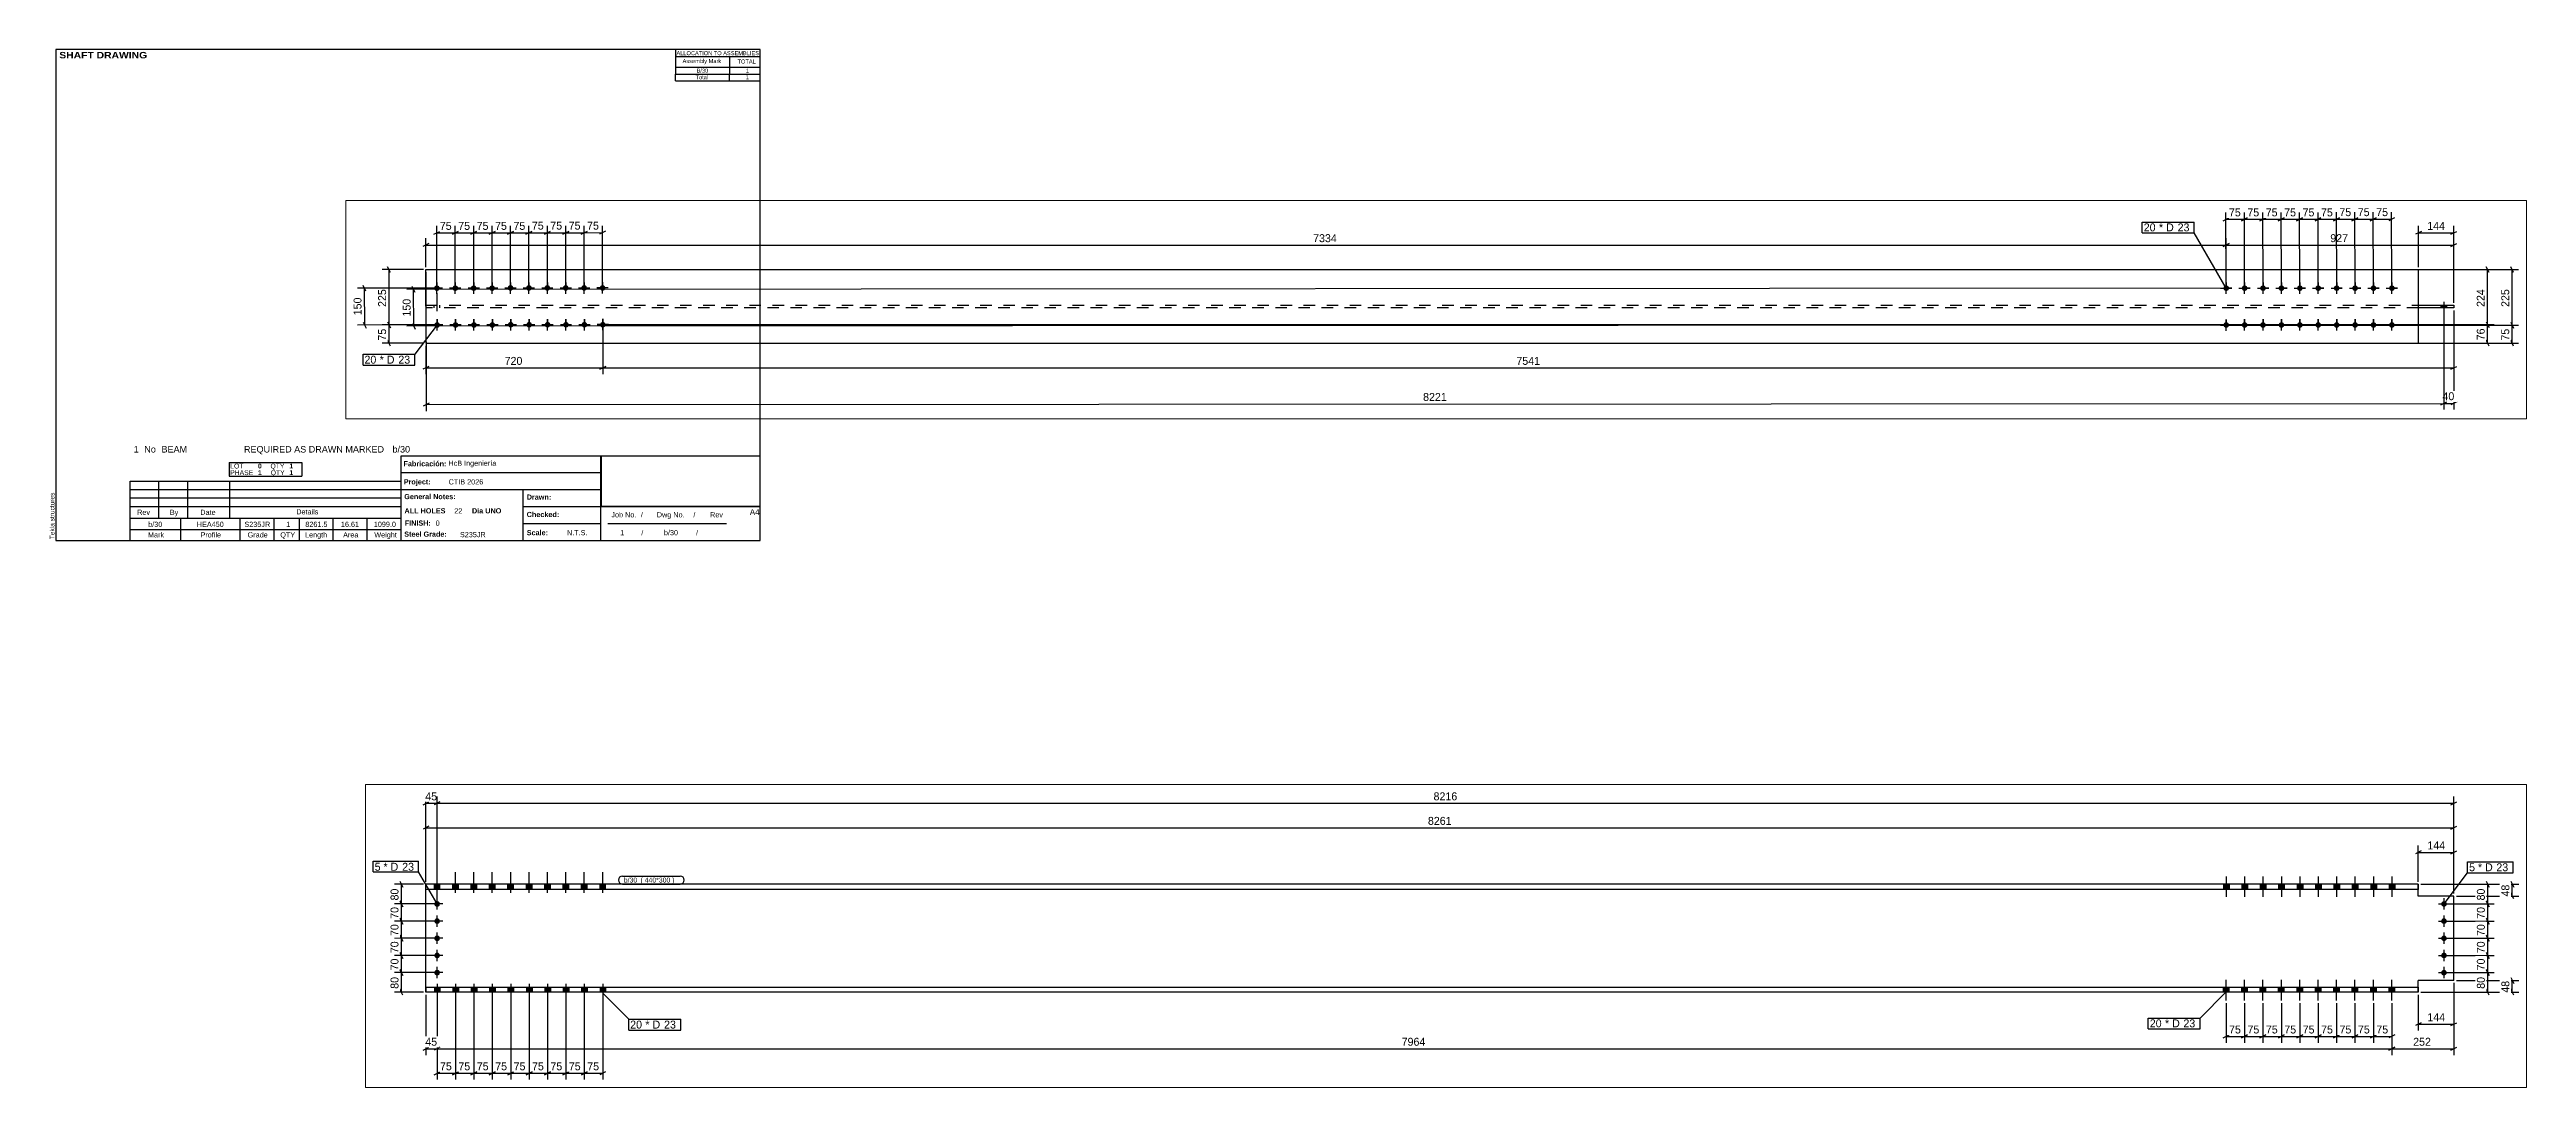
# Paper-space layout 'Layout1' of a CAD drawing. Header units: millimetres. Extents: x 2 to 1012, y -218 to 205.
# The model-space entities are those that its viewports show. They can reach past a viewport. Long polylines and large blocks are cut down to what shows.
import ezdxf

# ---------------------------------------------------------------- set-up
doc = ezdxf.new("R2010")
doc.units = ezdxf.units.MM
doc.linetypes.add('DXK_LINE_DOT2', pattern=[3.9198, 1.9599, -1.9599])
doc.linetypes.add('DXK_LINE_DOT4', pattern=[0.9408, 0.4704, -0.4704])
doc.layers.add('Viewport layer', color=7, linetype='Continuous', plot=False)
doc.styles.add('Arial', font='ARIAL.TTF', dxfattribs={"height": 0.2})
doc.styles.add('Arial Black', font='ARIBLK.TTF', dxfattribs={"height": 0.2})
doc.styles.add('Arial Bold', font='ARIALBD.TTF', dxfattribs={"height": 0.2})
doc.styles.add('Comic Sans MS', font='COMIC.TTF', dxfattribs={"height": 0.2})

psp = doc.layouts.get("Layout1")

# ---------------------------------------------------------------- texts
at = {"color": 7}
for s, height, style, p in [(' SHAFT DRAWING', 2.634, 'Arial Black', (5.3, 201.4)), ('ALLOCATION TO ASSEMBLIES', 1.648, 'Arial', (257.9, 202.7)), ('Assembly Mark', 1.648, 'Arial', (260.4, 199.5)), ('TOTAL', 1.65, 'Arial', (282.8, 199.3)), ('1', 2.64, 'Arial', (36.8, 40.8)), ('No', 2.64, 'Arial', (41.1, 40.8)), ('BEAM', 2.64, 'Arial', (48.1, 40.8)), ('REQUIRED AS DRAWN MARKED', 2.636, 'Arial', (81.7, 40.8)), ('b/30', 2.64, 'Arial', (142.2, 40.8)), ('b/30', 2.11, 'Arial', (42.7, 10.5)), ('HEA450', 2.11, 'Arial', (62.5, 10.5)), ('S235JR', 2.11, 'Arial', (81.9, 10.5)), ('1', 2.11, 'Arial', (98.9, 10.5)), ('8261.5', 2.11, 'Arial', (106.7, 10.5)), ('16.61', 2.11, 'Arial', (121.2, 10.5)), ('1099.0', 2.11, 'Arial', (134.6, 10.5)), ('FINISH:', 2.11, 'Arial Bold', (147.2, 11)), ('0', 2.11, 'Arial', (159.8, 11))]:
    psp.add_text(s, height=height, dxfattribs=dict(at, style=style)).set_placement(p)
at = {"color": 7, "linetype": 'Continuous'}
for s, height, style, p in [('Total', 1.65, 'Arial', (265.7, 192.9)), ('B/30', 1.65, 'Arial', (266.1, 195.6)), ('1', 1.65, 'Arial', (286.2, 195.6)), ('1', 1.65, 'Arial', (286.2, 192.9)), ('LOT', 1.98, 'Arial', (76.1, 34.3)), ('PHASE', 1.98, 'Arial', (76.1, 31.6)), ('0', 1.98, 'Arial Bold', (87.4, 34.3)), ('1', 1.98, 'Arial Bold', (87.4, 31.6)), ('QTY', 1.98, 'Arial', (92.5, 34.3)), ('QTY', 1.98, 'Arial', (92.6, 31.6)), ('1', 1.98, 'Arial Bold', (100.2, 34.3)), ('1', 1.98, 'Arial Bold', (100.2, 31.6)), ('Fabricación:', 2.107, 'Arial Bold', (146.7, 35.2)), ('HcB Ingeniería', 2.109, 'Arial', (165, 35.4)), ('Project:', 2.11, 'Arial Bold', (146.8, 27.8)), ('General Notes:', 2.107, 'Arial Bold', (147, 21.8)), ('CTIB 2026', 2.11, 'Arial', (165.1, 27.8)), ('Drawn:', 2.11, 'Arial Bold', (196.9, 21.6)), ('Rev', 2.11, 'Arial', (38.2, 15.4)), ('By', 2.11, 'Arial', (51.5, 15.4)), ('Date', 2.11, 'Arial', (63.9, 15.4)), ('Details', 2.11, 'Arial', (103, 15.6)), ('ALL HOLES', 2.11, 'Arial Bold', (147.1, 16)), ('22', 2.11, 'Arial', (167.4, 16)), ('Dia UNO', 2.11, 'Arial Bold', (174.6, 16)), ('Checked:', 2.11, 'Arial Bold', (196.9, 14.5)), ('Job No.', 2.11, 'Arial', (231.4, 14.4)), ('/', 2.11, 'Arial', (243.4, 14.4)), ('Dwg No.', 2.11, 'Arial', (249.9, 14.4)), ('/', 2.11, 'Arial', (264.8, 14.4)), ('Rev', 2.11, 'Arial', (271.6, 14.4)), ('A4', 2.31, 'Arial', (287.8, 15.4)), ('Mark', 2.11, 'Arial', (42.6, 6.2)), ('Profile', 2.11, 'Arial', (64, 6.2)), ('Grade', 2.11, 'Arial', (83.2, 6.2)), ('QTY', 2.11, 'Arial', (96.5, 6.2)), ('Length', 2.11, 'Arial', (106.6, 6.2)), ('Area', 2.11, 'Arial', (122.1, 6.2)), ('Weight', 2.11, 'Arial', (134.8, 6.2)), ('Steel Grade:', 2.107, 'Arial Bold', (147, 6.5)), ('S235JR', 2.11, 'Arial', (169.7, 6.3)), ('Scale:', 2.11, 'Arial Bold', (196.9, 7.1)), ('N.T.S.', 2.11, 'Arial', (213.3, 7.1)), ('1', 2.11, 'Arial', (235, 7.1)), ('/', 1.98, 'Arial', (243.6, 7.1)), ('b/30', 2.11, 'Arial', (252.8, 7.1)), ('/', 1.98, 'Arial', (265.9, 7.1))]:
    psp.add_text(s, height=height, dxfattribs=dict(at, style=style)).set_placement(p)
at = {"color": 174, "linetype": 'Continuous', "style": 'Arial'}
psp.add_text('Tekla structures', height=1.91, rotation=90, dxfattribs=at).set_placement((4.5, 5.5))

msp = doc.modelspace()

# ---------------------------------------------------------------- hatches: boundary and pattern name
at = {"linetype": 'Continuous'}
for points in [[(14165, 807), (14188, 807), (14188, 828), (14165, 828)], [(14165, 807), (14188, 807), (14188, 828), (14165, 828)], [(14240, 807), (14263, 807), (14263, 828), (14240, 828)], [(14240, 807), (14263, 807), (14263, 828), (14240, 828)], [(14315, 807), (14338, 807), (14338, 828), (14315, 828)], [(14315, 807), (14338, 807), (14338, 828), (14315, 828)], [(14390, 807), (14413, 807), (14413, 828), (14390, 828)], [(14390, 807), (14413, 807), (14413, 828), (14390, 828)], [(14465, 807), (14488, 807), (14488, 828), (14465, 828)], [(14465, 807), (14488, 807), (14488, 828), (14465, 828)], [(14540, 807), (14563, 807), (14563, 828), (14540, 828)], [(14540, 807), (14563, 807), (14563, 828), (14540, 828)], [(14615, 807), (14638, 807), (14638, 828), (14615, 828)], [(14615, 807), (14638, 807), (14638, 828), (14615, 828)], [(14690, 807), (14713, 807), (14713, 828), (14690, 828)], [(14690, 807), (14713, 807), (14713, 828), (14690, 828)], [(14765, 807), (14788, 807), (14788, 828), (14765, 828)], [(14765, 807), (14788, 807), (14788, 828), (14765, 828)], [(14840, 807), (14863, 807), (14863, 828), (14840, 828)], [(14840, 807), (14863, 807), (14863, 828), (14840, 828)], [(21477, 828), (21454, 828), (21454, 807), (21477, 807)], [(21477, 828), (21454, 828), (21454, 807), (21477, 807)], [(21552, 828), (21529, 828), (21529, 807), (21552, 807)], [(21552, 828), (21529, 828), (21529, 807), (21552, 807)], [(21627, 828), (21604, 828), (21604, 807), (21627, 807)], [(21627, 828), (21604, 828), (21604, 807), (21627, 807)], [(21702, 828), (21679, 828), (21679, 807), (21702, 807)], [(21702, 828), (21679, 828), (21679, 807), (21702, 807)], [(21777, 828), (21754, 828), (21754, 807), (21777, 807)], [(21777, 828), (21754, 828), (21754, 807), (21777, 807)], [(21852, 828), (21829, 828), (21829, 807), (21852, 807)], [(21852, 828), (21829, 828), (21829, 807), (21852, 807)], [(21927, 828), (21904, 828), (21904, 807), (21927, 807)], [(21927, 828), (21904, 828), (21904, 807), (21927, 807)], [(22002, 828), (21979, 828), (21979, 807), (22002, 807)], [(22002, 828), (21979, 828), (21979, 807), (22002, 807)], [(22077, 828), (22054, 828), (22054, 807), (22077, 807)], [(22077, 828), (22054, 828), (22054, 807), (22077, 807)], [(22152, 828), (22129, 828), (22129, 807), (22152, 807)], [(22152, 828), (22129, 828), (22129, 807), (22152, 807)], [(14165, 748), (14165, 750), (14166, 752), (14167, 754), (14169, 756), (14170, 758), (14173, 759), (14175, 759), (14177, 759), (14180, 759), (14182, 758), (14184, 756), (14186, 754), (14187, 752), (14187, 750), (14188, 748), (14187, 745), (14187, 743), (14186, 741), (14184, 739), (14182, 738), (14180, 737), (14177, 736), (14175, 736), (14173, 737), (14170, 738), (14169, 739), (14167, 741), (14166, 743), (14165, 745)], [(22341, 748), (22341, 750), (22342, 752), (22343, 754), (22345, 756), (22347, 758), (22349, 759), (22351, 759), (22354, 759), (22356, 759), (22358, 758), (22360, 756), (22362, 754), (22363, 752), (22364, 750), (22364, 748), (22364, 745), (22363, 743), (22362, 741), (22360, 739), (22358, 738), (22356, 737), (22354, 736), (22351, 736), (22349, 737), (22347, 738), (22345, 739), (22343, 741), (22342, 743), (22341, 745)], [(14165, 678), (14165, 680), (14166, 682), (14167, 684), (14169, 686), (14170, 688), (14173, 689), (14175, 689), (14177, 689), (14180, 689), (14182, 688), (14184, 686), (14186, 684), (14187, 682), (14187, 680), (14188, 678), (14187, 675), (14187, 673), (14186, 671), (14184, 669), (14182, 668), (14180, 667), (14177, 666), (14175, 666), (14173, 667), (14170, 668), (14169, 669), (14167, 671), (14166, 673), (14165, 675)], [(14165, 608), (14165, 610), (14166, 612), (14167, 614), (14169, 616), (14170, 618), (14173, 619), (14175, 619), (14177, 619), (14180, 619), (14182, 618), (14184, 616), (14186, 614), (14187, 612), (14187, 610), (14188, 608), (14187, 605), (14187, 603), (14186, 601), (14184, 599), (14182, 598), (14180, 597), (14177, 596), (14175, 596), (14173, 597), (14170, 598), (14169, 599), (14167, 601), (14166, 603), (14165, 605)], [(22341, 678), (22341, 680), (22342, 682), (22343, 684), (22345, 686), (22347, 688), (22349, 689), (22351, 689), (22354, 689), (22356, 689), (22358, 688), (22360, 686), (22362, 684), (22363, 682), (22364, 680), (22364, 678), (22364, 675), (22363, 673), (22362, 671), (22360, 669), (22358, 668), (22356, 667), (22354, 666), (22351, 666), (22349, 667), (22347, 668), (22345, 669), (22343, 671), (22342, 673), (22341, 675)], [(22341, 608), (22341, 610), (22342, 612), (22343, 614), (22345, 616), (22347, 618), (22349, 619), (22351, 619), (22354, 619), (22356, 619), (22358, 618), (22360, 616), (22362, 614), (22363, 612), (22364, 610), (22364, 608), (22364, 605), (22363, 603), (22362, 601), (22360, 599), (22358, 598), (22356, 597), (22354, 596), (22351, 596), (22349, 597), (22347, 598), (22345, 599), (22343, 601), (22342, 603), (22341, 605)], [(371, 521, -1), (371, 544, -1)], [(446, 521, -1), (446, 544, -1)], [(521, 521, -1), (521, 544, -1)], [(596, 521, -1), (596, 544, -1)], [(671, 522, -1), (671, 545, -1)], [(746, 522, -1), (746, 545, -1)], [(821, 522, -1), (821, 545, -1)], [(896, 522, -1), (896, 545, -1)], [(971, 522, -1), (971, 545, -1)], [(1046, 522, -1), (1046, 545, -1)], [(7661, 544, -1), (7661, 521, -1)], [(7736, 544, -1), (7736, 521, -1)], [(7811, 544, -1), (7811, 521, -1)], [(7886, 544, -1), (7886, 521, -1)], [(7961, 544, -1), (7961, 521, -1)], [(8036, 544, -1), (8036, 521, -1)], [(8111, 544, -1), (8111, 521, -1)], [(8186, 544, -1), (8186, 521, -1)], [(8261, 544, -1), (8261, 521, -1)], [(8336, 544, -1), (8336, 521, -1)], [(14165, 538), (14165, 540), (14166, 542), (14167, 544), (14169, 546), (14170, 548), (14173, 549), (14175, 549), (14177, 549), (14180, 549), (14182, 548), (14184, 546), (14186, 544), (14187, 542), (14187, 540), (14188, 538), (14187, 535), (14187, 533), (14186, 531), (14184, 529), (14182, 528), (14180, 527), (14177, 526), (14175, 526), (14173, 527), (14170, 528), (14169, 529), (14167, 531), (14166, 533), (14165, 535)], [(22341, 538), (22341, 540), (22342, 542), (22343, 544), (22345, 546), (22347, 548), (22349, 549), (22351, 549), (22354, 549), (22356, 549), (22358, 548), (22360, 546), (22362, 544), (22363, 542), (22364, 540), (22364, 538), (22364, 535), (22363, 533), (22362, 531), (22360, 529), (22358, 528), (22356, 527), (22354, 526), (22351, 526), (22349, 527), (22347, 528), (22345, 529), (22343, 531), (22342, 533), (22341, 535)], [(8536, 452), (8559, 452), (8559, 463), (8536, 463)], [(8536, 452), (8559, 452), (8559, 463), (8536, 463)], [(8536, 452), (8559, 452), (8559, 463), (8536, 463)], [(8536, 452), (8559, 452), (8559, 463), (8536, 463)], [(8536, 452), (8559, 452), (8559, 463), (8536, 463)], [(14165, 468), (14165, 470), (14166, 472), (14167, 474), (14169, 476), (14170, 478), (14173, 479), (14175, 479), (14177, 479), (14180, 479), (14182, 478), (14184, 476), (14186, 474), (14187, 472), (14187, 470), (14188, 468), (14187, 465), (14187, 463), (14186, 461), (14184, 459), (14182, 458), (14180, 457), (14177, 456), (14175, 456), (14173, 457), (14170, 458), (14169, 459), (14167, 461), (14166, 463), (14165, 465)], [(14165, 388), (14188, 388), (14188, 409), (14165, 409)], [(14165, 388), (14188, 388), (14188, 409), (14165, 409)], [(14240, 388), (14263, 388), (14263, 409), (14240, 409)], [(14240, 388), (14263, 388), (14263, 409), (14240, 409)], [(14315, 388), (14338, 388), (14338, 409), (14315, 409)], [(14315, 388), (14338, 388), (14338, 409), (14315, 409)], [(14390, 388), (14413, 388), (14413, 409), (14390, 409)], [(14390, 388), (14413, 388), (14413, 409), (14390, 409)], [(14465, 388), (14488, 388), (14488, 409), (14465, 409)], [(14465, 388), (14488, 388), (14488, 409), (14465, 409)], [(14540, 388), (14563, 388), (14563, 409), (14540, 409)], [(14540, 388), (14563, 388), (14563, 409), (14540, 409)], [(14615, 388), (14638, 388), (14638, 409), (14615, 409)], [(14615, 388), (14638, 388), (14638, 409), (14615, 409)], [(14690, 388), (14713, 388), (14713, 409), (14690, 409)], [(14690, 388), (14713, 388), (14713, 409), (14690, 409)], [(14765, 388), (14788, 388), (14788, 409), (14765, 409)], [(14765, 388), (14788, 388), (14788, 409), (14765, 409)], [(14840, 388), (14863, 388), (14863, 409), (14840, 409)], [(14840, 388), (14863, 388), (14863, 409), (14840, 409)], [(21477, 409), (21454, 409), (21454, 388), (21477, 388)], [(21477, 409), (21454, 409), (21454, 388), (21477, 388)], [(21552, 409), (21529, 409), (21529, 388), (21552, 388)], [(21552, 409), (21529, 409), (21529, 388), (21552, 388)], [(21627, 409), (21604, 409), (21604, 388), (21627, 388)], [(21627, 409), (21604, 409), (21604, 388), (21627, 388)], [(21702, 409), (21679, 409), (21679, 388), (21702, 388)], [(21702, 409), (21679, 409), (21679, 388), (21702, 388)], [(21777, 409), (21754, 409), (21754, 388), (21777, 388)], [(21777, 409), (21754, 409), (21754, 388), (21777, 388)], [(21852, 409), (21829, 409), (21829, 388), (21852, 388)], [(21852, 409), (21829, 409), (21829, 388), (21852, 388)], [(21927, 409), (21904, 409), (21904, 388), (21927, 388)], [(21927, 409), (21904, 409), (21904, 388), (21927, 388)], [(22002, 409), (21979, 409), (21979, 388), (22002, 388)], [(22002, 409), (21979, 409), (21979, 388), (22002, 388)], [(22077, 409), (22054, 409), (22054, 388), (22077, 388)], [(22077, 409), (22054, 409), (22054, 388), (22077, 388)], [(22152, 409), (22129, 409), (22129, 388), (22152, 388)], [(22152, 409), (22129, 409), (22129, 388), (22152, 388)], [(22341, 468), (22341, 470), (22342, 472), (22343, 474), (22345, 476), (22347, 478), (22349, 479), (22351, 479), (22354, 479), (22356, 479), (22358, 478), (22360, 476), (22362, 474), (22363, 472), (22364, 470), (22364, 468), (22364, 465), (22363, 463), (22362, 461), (22360, 459), (22358, 458), (22356, 457), (22354, 456), (22351, 456), (22349, 457), (22347, 458), (22345, 459), (22343, 461), (22342, 463), (22341, 465)], [(372, 371, -1), (372, 394, -1)], [(447, 371, -1), (447, 394, -1)], [(522, 371, -1), (522, 394, -1)], [(597, 371, -1), (597, 394, -1)], [(672, 372, -1), (672, 395, -1)], [(747, 372, -1), (747, 395, -1)], [(822, 372, -1), (822, 395, -1)], [(897, 372, -1), (897, 395, -1)], [(972, 372, -1), (972, 395, -1)], [(1047, 372, -1), (1047, 395, -1)], [(7661, 394, -1), (7661, 371, -1)], [(7736, 394, -1), (7736, 371, -1)], [(7811, 394, -1), (7811, 371, -1)], [(7886, 394, -1), (7886, 371, -1)], [(7961, 394, -1), (7961, 371, -1)], [(8036, 394, -1), (8036, 371, -1)], [(8111, 394, -1), (8111, 371, -1)], [(8186, 394, -1), (8186, 371, -1)], [(8261, 394, -1), (8261, 371, -1)], [(8336, 394, -1), (8336, 371, -1)]]:
    msp.add_hatch(color=3, dxfattribs=at).paths.add_polyline_path(points)

# ---------------------------------------------------------------- linework, layer by layer
at = {"color": 8, "linetype": 'Continuous'}
for p, q in [((14119, 1152), (14143, 1164)), ((14131, 838), (14131, 1186)), ((14131, 1158), (14176, 1158)), ((14188, 1164), (14164, 1152)), ((14176, 758), (14176, 1186)), ((22381, 1152), (22405, 1164)), ((14143, 1064), (14119, 1052)), ((14131, 838), (14131, 1086)), ((22260, 964), (22236, 952)), ((22248, 838), (22248, 986)), ((22248, 958), (22393, 958)), ((22381, 952), (22405, 964)), ((22393, 790), (22393, 986)), ((7648, 807), (7672, 819)), ((7661, 542), (7660, 841)), ((7723, 807), (7747, 819)), ((7736, 543), (7735, 841)), ((7735, 813), (7810, 813)), ((7822, 819), (7798, 807)), ((7811, 543), (7810, 841)), ((7873, 807), (7897, 819)), ((7886, 543), (7885, 841)), ((7948, 807), (7972, 819)), ((7961, 543), (7960, 841)), ((8248, 807), (8272, 819)), ((8261, 543), (8260, 842)), ((8260, 813), (8335, 813)), ((8347, 819), (8323, 807)), ((8336, 543), (8335, 842)), ((14121, 828), (14003, 828)), ((14025, 840), (14037, 816)), ((14031, 748), (14031, 828)), ((22258, 828), (22657, 828)), ((22625, 840), (22637, 816)), ((22631, 780), (22631, 828)), ((338, 714), (314, 702)), ((326, 618), (326, 736)), ((326, 708), (7661, 708)), ((359, 752), (383, 764)), ((371, 543), (371, 786)), ((434, 752), (458, 764)), ((446, 543), (446, 786)), ((509, 752), (533, 764)), ((521, 543), (521, 786)), ((584, 752), (608, 764)), ((596, 543), (596, 786)), ((659, 752), (683, 764)), ((671, 543), (671, 786)), ((734, 752), (758, 764)), ((746, 543), (746, 787)), ((809, 752), (833, 764)), ((821, 543), (821, 787)), ((884, 752), (908, 764)), ((896, 543), (896, 787)), ((959, 752), (983, 764)), ((971, 543), (971, 787)), ((971, 758), (1046, 759)), ((1058, 765), (1034, 753)), ((1046, 544), (1046, 787)), ((7673, 714), (7649, 702)), ((7649, 702), (7673, 714)), ((7661, 542), (7661, 736)), ((7661, 542), (7661, 736)), ((7661, 708), (8588, 708)), ((8456, 764), (8432, 752)), ((8444, 618), (8444, 786)), ((8444, 758), (8588, 758)), ((8576, 752), (8600, 764)), ((8576, 702), (8600, 714)), ((8588, 473), (8588, 786)), ((8588, 473), (8588, 736)), ((14166, 748), (14003, 748)), ((14037, 736), (14025, 760)), ((22403, 780), (22657, 780)), ((22637, 768), (22625, 792)), ((316, 608), (148, 608)), ((182, 596), (170, 620)), ((176, 383), (176, 608)), ((1057, 608), (8752, 608)), ((7671, 608), (8852, 608)), ((8732, 596), (8720, 620)), ((8832, 596), (8820, 620)), ((8826, 382), (8826, 608)), ((14166, 678), (14003, 678)), ((14166, 608), (14003, 608)), ((14037, 666), (14025, 690)), ((14025, 620), (14037, 596)), ((14031, 538), (14031, 608)), ((22363, 678), (22557, 678)), ((22363, 608), (22557, 608)), ((22537, 666), (22525, 690)), ((22537, 596), (22525, 620)), ((7651, 532), (248, 527)), ((282, 515), (270, 539)), ((277, 377), (276, 527)), ((326, 598), (327, 32)), ((14166, 538), (14003, 538)), ((14037, 526), (14025, 550)), ((22363, 538), (22557, 538)), ((22537, 526), (22525, 550)), ((8548, 415), (8548, 38)), ((8588, 442), (8588, 182)), ((8588, 442), (8588, 38)), ((14166, 468), (14003, 468)), ((14037, 456), (14025, 480)), ((22393, 426), (22393, 232)), ((22403, 436), (22657, 436)), ((22625, 448), (22637, 424)), ((22631, 388), (22631, 436)), ((362, 383), (148, 383)), ((362, 383), (148, 383)), ((317, 308), (148, 308)), ((170, 395), (182, 371)), ((170, 395), (182, 371)), ((182, 296), (170, 320)), ((176, 308), (176, 383)), ((7651, 382), (248, 377)), ((271, 389), (283, 365)), ((1047, 374), (1047, 182)), ((1047, 374), (1047, 182)), ((7671, 382), (8852, 382)), ((7671, 382), (8852, 382)), ((7671, 308), (8852, 308)), ((8820, 394), (8832, 370)), ((8820, 394), (8832, 370)), ((8832, 296), (8820, 320)), ((8826, 308), (8826, 382)), ((14121, 388), (14003, 388)), ((14037, 376), (14025, 400)), ((14176, 334), (14176, 32)), ((14251, 334), (14251, 32)), ((14326, 334), (14326, 32)), ((14401, 334), (14401, 32)), ((14476, 334), (14476, 32)), ((14551, 334), (14551, 32)), ((14626, 334), (14626, 32)), ((14701, 334), (14701, 32)), ((14776, 334), (14776, 32)), ((14851, 334), (14851, 32)), ((21465, 344), (21465, 182)), ((21540, 344), (21540, 182)), ((21615, 344), (21615, 182)), ((21690, 344), (21690, 182)), ((21765, 344), (21765, 182)), ((21840, 344), (21840, 182)), ((21915, 344), (21915, 182)), ((21990, 344), (21990, 182)), ((22065, 344), (22065, 182)), ((22140, 344), (22140, 132)), ((22140, 344), (22140, 132)), ((22140, 344), (22140, 182)), ((22248, 378), (22248, 232)), ((22258, 388), (22657, 388)), ((22637, 376), (22625, 400)), ((338, 214), (314, 202)), ((326, 298), (326, 182)), ((326, 208), (1047, 208)), ((1035, 202), (1059, 214)), ((1059, 214), (1035, 202)), ((1047, 208), (8588, 208)), ((8576, 202), (8600, 214)), ((21453, 202), (21477, 214)), ((21528, 202), (21552, 214)), ((21603, 202), (21627, 214)), ((21678, 202), (21702, 214)), ((21753, 202), (21777, 214)), ((21828, 202), (21852, 214)), ((21840, 208), (21915, 208)), ((21927, 214), (21903, 202)), ((21978, 202), (22002, 214)), ((21990, 208), (22065, 208)), ((22077, 214), (22053, 202)), ((22152, 214), (22128, 202)), ((22260, 264), (22236, 252)), ((22248, 258), (22393, 258)), ((22381, 252), (22405, 264)), ((22152, 164), (22128, 152)), ((22128, 152), (22152, 164)), ((22140, 158), (22393, 158)), ((22381, 152), (22405, 164)), ((339, 64), (315, 52)), ((8536, 57), (8560, 69)), ((8548, 63), (8588, 63)), ((8600, 69), (8576, 57)), ((14164, 52), (14188, 64)), ((14176, 58), (14251, 58)), ((14263, 64), (14239, 52)), ((14314, 52), (14338, 64)), ((14389, 52), (14413, 64)), ((14401, 58), (14476, 58)), ((14488, 64), (14464, 52)), ((14539, 52), (14563, 64)), ((14614, 52), (14638, 64)), ((14626, 58), (14701, 58)), ((14713, 64), (14689, 52)), ((14764, 52), (14788, 64)), ((14776, 58), (14851, 58)), ((14863, 64), (14839, 52))]:
    msp.add_line(p, q, dxfattribs=at)
at = {"color": 7, "linetype": 'Continuous'}
for p, q in [((14131, 828), (14131, 828)), ((22248, 828), (14131, 828)), ((14131, 807), (14131, 828)), ((14131, 807), (14131, 828)), ((22248, 828), (22248, 807)), ((22248, 807), (14131, 807)), ((14131, 409), (14131, 807)), ((22248, 780), (22248, 807)), ((22393, 780), (22248, 780)), ((22393, 436), (22393, 780)), ((327, 308), (326, 608)), ((326, 608), (8444, 608)), ((8444, 308), (8444, 608)), ((8444, 463), (8588, 463)), ((8588, 452), (8444, 452)), ((8588, 463), (8588, 452)), ((14131, 409), (14131, 409)), ((14131, 409), (22248, 409)), ((14131, 388), (14131, 409)), ((14131, 409), (14131, 388)), ((22248, 409), (22248, 436)), ((22393, 436), (22248, 436)), ((22248, 409), (22248, 388)), ((327, 308), (8444, 308)), ((22248, 388), (14131, 388))]:
    msp.add_line(p, q, dxfattribs=at)
at = {"color": 3, "linetype": 'Continuous'}
for p, q in [((14165, 807), (14165, 828)), ((14165, 807), (14165, 828)), ((14176, 793), (14176, 877)), ((14176, 793), (14176, 877)), ((14188, 807), (14188, 828)), ((14188, 807), (14188, 828)), ((14240, 807), (14240, 828)), ((14240, 807), (14240, 828)), ((14251, 793), (14251, 877)), ((14251, 793), (14251, 877)), ((14263, 807), (14263, 828)), ((14263, 807), (14263, 828)), ((14315, 807), (14315, 828)), ((14315, 807), (14315, 828)), ((14326, 793), (14326, 877)), ((14326, 793), (14326, 877)), ((14338, 807), (14338, 828)), ((14338, 807), (14338, 828)), ((14390, 807), (14390, 828)), ((14390, 807), (14390, 828)), ((14401, 793), (14401, 877)), ((14401, 793), (14401, 877)), ((14413, 807), (14413, 828)), ((14413, 807), (14413, 828)), ((14465, 807), (14465, 828)), ((14465, 807), (14465, 828)), ((14476, 793), (14476, 877)), ((14476, 793), (14476, 877)), ((14488, 807), (14488, 828)), ((14488, 807), (14488, 828)), ((14540, 807), (14540, 828)), ((14540, 807), (14540, 828)), ((14551, 793), (14551, 877)), ((14551, 793), (14551, 877)), ((14563, 807), (14563, 828)), ((14563, 807), (14563, 828)), ((14615, 807), (14615, 828)), ((14615, 807), (14615, 828)), ((14626, 793), (14626, 877)), ((14626, 793), (14626, 877)), ((14638, 807), (14638, 828)), ((14638, 807), (14638, 828)), ((14690, 807), (14690, 828)), ((14690, 807), (14690, 828)), ((14701, 793), (14701, 877)), ((14701, 793), (14701, 877)), ((14713, 807), (14713, 828)), ((14713, 807), (14713, 828)), ((14765, 807), (14765, 828)), ((14765, 807), (14765, 828)), ((14776, 793), (14776, 877)), ((14776, 793), (14776, 877)), ((14788, 807), (14788, 828)), ((14788, 807), (14788, 828)), ((14840, 807), (14840, 828)), ((14840, 807), (14840, 828)), ((14851, 793), (14851, 877)), ((14851, 793), (14851, 877)), ((14863, 807), (14863, 828)), ((14863, 807), (14863, 828)), ((21454, 828), (21454, 807)), ((21454, 828), (21454, 807)), ((21465, 860), (21465, 777)), ((21465, 860), (21465, 777)), ((21477, 828), (21477, 807)), ((21477, 828), (21477, 807)), ((21529, 828), (21529, 807)), ((21529, 828), (21529, 807)), ((21540, 860), (21540, 777)), ((21540, 860), (21540, 777)), ((21552, 828), (21552, 807)), ((21552, 828), (21552, 807)), ((21604, 828), (21604, 807)), ((21604, 828), (21604, 807)), ((21615, 860), (21615, 777)), ((21615, 860), (21615, 777)), ((21627, 828), (21627, 807)), ((21627, 828), (21627, 807)), ((21679, 828), (21679, 807)), ((21679, 828), (21679, 807)), ((21690, 860), (21690, 777)), ((21690, 860), (21690, 777)), ((21702, 828), (21702, 807)), ((21702, 828), (21702, 807)), ((21754, 828), (21754, 807)), ((21754, 828), (21754, 807)), ((21765, 860), (21765, 777)), ((21765, 860), (21765, 777)), ((21777, 828), (21777, 807)), ((21777, 828), (21777, 807)), ((21829, 828), (21829, 807)), ((21829, 828), (21829, 807)), ((21840, 860), (21840, 777)), ((21840, 860), (21840, 777)), ((21852, 828), (21852, 807)), ((21852, 828), (21852, 807)), ((21904, 828), (21904, 807)), ((21904, 828), (21904, 807)), ((21915, 860), (21915, 777)), ((21915, 860), (21915, 777)), ((21927, 828), (21927, 807)), ((21927, 828), (21927, 807)), ((21979, 828), (21979, 807)), ((21979, 828), (21979, 807)), ((21990, 860), (21990, 777)), ((21990, 860), (21990, 777)), ((22002, 828), (22002, 807)), ((22002, 828), (22002, 807)), ((22054, 828), (22054, 807)), ((22054, 828), (22054, 807)), ((22065, 860), (22065, 777)), ((22065, 860), (22065, 777)), ((22077, 828), (22077, 807)), ((22077, 828), (22077, 807)), ((22129, 828), (22129, 807)), ((22129, 828), (22129, 807)), ((22140, 860), (22140, 777)), ((22140, 860), (22140, 777)), ((22152, 828), (22152, 807)), ((22152, 828), (22152, 807)), ((14199, 748), (14153, 748)), ((14176, 725), (14176, 771)), ((22330, 748), (22376, 748)), ((22353, 725), (22353, 771)), ((14199, 678), (14153, 678)), ((14199, 608), (14153, 608)), ((14176, 655), (14176, 701)), ((14176, 585), (14176, 631)), ((22330, 678), (22376, 678)), ((22330, 608), (22376, 608)), ((22353, 655), (22353, 701)), ((22353, 585), (22353, 631)), ((394, 533), (348, 533)), ((348, 533), (364, 533)), ((371, 510), (371, 556)), ((371, 556), (371, 540)), ((371, 510), (371, 525)), ((394, 533), (379, 533)), ((469, 533), (423, 533)), ((423, 533), (439, 533)), ((446, 510), (446, 556)), ((446, 556), (446, 540)), ((446, 510), (446, 525)), ((469, 533), (454, 533)), ((544, 533), (498, 533)), ((498, 533), (514, 533)), ((521, 510), (521, 556)), ((521, 556), (521, 541)), ((521, 510), (521, 525)), ((544, 533), (529, 533)), ((619, 533), (573, 533)), ((573, 533), (589, 533)), ((596, 510), (596, 556)), ((596, 556), (596, 541)), ((596, 510), (596, 525)), ((619, 533), (604, 533)), ((694, 533), (648, 533)), ((648, 533), (664, 533)), ((671, 510), (671, 556)), ((671, 556), (671, 541)), ((671, 510), (671, 525)), ((694, 533), (679, 533)), ((769, 533), (723, 533)), ((723, 533), (739, 533)), ((746, 510), (746, 556)), ((746, 556), (746, 541)), ((746, 510), (746, 525)), ((769, 533), (754, 533)), ((844, 533), (798, 533)), ((798, 533), (814, 533)), ((821, 510), (821, 556)), ((821, 556), (821, 541)), ((821, 510), (821, 526)), ((844, 533), (829, 533)), ((919, 533), (873, 533)), ((873, 533), (889, 533)), ((896, 510), (896, 556)), ((896, 556), (896, 541)), ((896, 510), (896, 526)), ((919, 533), (904, 533)), ((994, 533), (948, 533)), ((948, 533), (964, 533)), ((971, 510), (971, 556)), ((971, 556), (971, 541)), ((971, 510), (971, 526)), ((994, 533), (979, 533)), ((1069, 534), (1023, 534)), ((1023, 534), (1039, 534)), ((1046, 511), (1046, 557)), ((1046, 557), (1046, 541)), ((1046, 511), (1046, 526)), ((1069, 534), (1054, 534)), ((7638, 532), (7653, 532)), ((7638, 532), (7684, 532)), ((7661, 555), (7661, 540)), ((7661, 509), (7661, 555)), ((7661, 509), (7661, 525)), ((7684, 532), (7668, 532)), ((7713, 532), (7728, 533)), ((7713, 532), (7759, 533)), ((7736, 556), (7736, 540)), ((7736, 510), (7736, 556)), ((7736, 510), (7736, 525)), ((7759, 533), (7743, 533)), ((7788, 533), (7803, 533)), ((7788, 533), (7834, 533)), ((7811, 556), (7811, 540)), ((7811, 510), (7811, 556)), ((7811, 510), (7811, 525)), ((7834, 533), (7818, 533)), ((7863, 533), (7878, 533)), ((7863, 533), (7909, 533)), ((7886, 556), (7886, 540)), ((7886, 510), (7886, 556)), ((7886, 510), (7886, 525)), ((7909, 533), (7893, 533)), ((7938, 533), (7953, 533)), ((7938, 533), (7984, 533)), ((7961, 556), (7961, 540)), ((7961, 510), (7961, 556)), ((7961, 510), (7961, 525)), ((7984, 533), (7968, 533)), ((8013, 533), (8028, 533)), ((8013, 533), (8059, 533)), ((8036, 556), (8036, 540)), ((8036, 510), (8036, 556)), ((8036, 510), (8036, 525)), ((8059, 533), (8043, 533)), ((8088, 533), (8103, 533)), ((8088, 533), (8134, 533)), ((8111, 556), (8111, 540)), ((8111, 510), (8111, 556)), ((8111, 510), (8111, 525)), ((8134, 533), (8118, 533)), ((8163, 533), (8178, 533)), ((8163, 533), (8209, 533)), ((8186, 556), (8186, 541)), ((8186, 510), (8186, 556)), ((8186, 510), (8186, 525)), ((8209, 533), (8193, 533)), ((8238, 533), (8253, 533)), ((8238, 533), (8284, 533)), ((8261, 556), (8261, 541)), ((8261, 510), (8261, 556)), ((8261, 510), (8261, 525)), ((8284, 533), (8268, 533)), ((8313, 533), (8328, 533)), ((8313, 533), (8359, 533)), ((8336, 556), (8336, 541)), ((8336, 510), (8336, 556)), ((8336, 510), (8336, 525)), ((8359, 533), (8343, 533)), ((14199, 538), (14153, 538)), ((14176, 515), (14176, 561)), ((22330, 538), (22376, 538)), ((22353, 515), (22353, 561)), ((372, 360), (372, 406)), ((372, 406), (372, 390)), ((447, 360), (447, 406)), ((447, 406), (447, 390)), ((522, 360), (522, 406)), ((522, 406), (522, 391)), ((597, 360), (597, 406)), ((597, 406), (597, 391)), ((672, 360), (672, 406)), ((672, 406), (672, 391)), ((747, 360), (747, 406)), ((747, 406), (747, 391)), ((822, 360), (822, 406)), ((822, 406), (822, 391)), ((897, 360), (897, 406)), ((897, 406), (897, 391)), ((972, 360), (972, 406)), ((972, 406), (972, 391)), ((1047, 361), (1047, 407)), ((1047, 407), (1047, 391)), ((7661, 405), (7661, 390)), ((7661, 359), (7661, 405)), ((7736, 406), (7736, 390)), ((7736, 360), (7736, 406)), ((7811, 406), (7811, 390)), ((7811, 360), (7811, 406)), ((7886, 406), (7886, 390)), ((7886, 360), (7886, 406)), ((7961, 406), (7961, 390)), ((7961, 360), (7961, 406)), ((8036, 406), (8036, 390)), ((8036, 360), (8036, 406)), ((8111, 406), (8111, 390)), ((8111, 360), (8111, 406)), ((8186, 406), (8186, 391)), ((8186, 360), (8186, 406)), ((8261, 406), (8261, 391)), ((8261, 360), (8261, 406)), ((8336, 406), (8336, 391)), ((8336, 360), (8336, 406)), ((8536, 463), (8536, 452)), ((8536, 463), (8536, 452)), ((8536, 463), (8536, 452)), ((8536, 463), (8536, 452)), ((8536, 463), (8536, 452)), ((8548, 477), (8548, 408)), ((8548, 477), (8548, 408)), ((8548, 477), (8548, 408)), ((8548, 477), (8548, 408)), ((8548, 477), (8548, 408)), ((8559, 463), (8559, 452)), ((8559, 463), (8559, 452)), ((8559, 463), (8559, 452)), ((8559, 463), (8559, 452)), ((8559, 463), (8559, 452)), ((14199, 468), (14153, 468)), ((14165, 409), (14165, 388)), ((14165, 409), (14165, 388)), ((14176, 445), (14176, 491)), ((14176, 422), (14176, 329)), ((14176, 422), (14176, 329)), ((14188, 409), (14188, 388)), ((14188, 409), (14188, 388)), ((14240, 409), (14240, 388)), ((14240, 409), (14240, 388)), ((14251, 422), (14251, 329)), ((14251, 422), (14251, 329)), ((14263, 409), (14263, 388)), ((14263, 409), (14263, 388)), ((14315, 409), (14315, 388)), ((14315, 409), (14315, 388)), ((14326, 422), (14326, 329)), ((14326, 422), (14326, 329)), ((14338, 409), (14338, 388)), ((14338, 409), (14338, 388)), ((14390, 409), (14390, 388)), ((14390, 409), (14390, 388)), ((14401, 422), (14401, 329)), ((14401, 422), (14401, 329)), ((14413, 409), (14413, 388)), ((14413, 409), (14413, 388)), ((14465, 409), (14465, 388)), ((14465, 409), (14465, 388)), ((14476, 422), (14476, 329)), ((14476, 422), (14476, 329)), ((14488, 409), (14488, 388)), ((14488, 409), (14488, 388)), ((14540, 409), (14540, 388)), ((14540, 409), (14540, 388)), ((14551, 422), (14551, 329)), ((14551, 422), (14551, 329)), ((14563, 409), (14563, 388)), ((14563, 409), (14563, 388)), ((14615, 409), (14615, 388)), ((14615, 409), (14615, 388)), ((14626, 422), (14626, 329)), ((14626, 422), (14626, 329)), ((14638, 409), (14638, 388)), ((14638, 409), (14638, 388)), ((14690, 409), (14690, 388)), ((14690, 409), (14690, 388)), ((14701, 422), (14701, 329)), ((14701, 422), (14701, 329)), ((14713, 409), (14713, 388)), ((14713, 409), (14713, 388)), ((14765, 409), (14765, 388)), ((14765, 409), (14765, 388)), ((14776, 422), (14776, 329)), ((14776, 422), (14776, 329)), ((14788, 409), (14788, 388)), ((14788, 409), (14788, 388)), ((14840, 409), (14840, 388)), ((14840, 409), (14840, 388)), ((14851, 422), (14851, 329)), ((14851, 422), (14851, 329)), ((14863, 409), (14863, 388)), ((14863, 409), (14863, 388)), ((21454, 388), (21454, 409)), ((21454, 388), (21454, 409)), ((21465, 355), (21465, 439)), ((21465, 355), (21465, 439)), ((21477, 388), (21477, 409)), ((21477, 388), (21477, 409)), ((21529, 388), (21529, 409)), ((21529, 388), (21529, 409)), ((21540, 355), (21540, 439)), ((21540, 355), (21540, 439)), ((21552, 388), (21552, 409)), ((21552, 388), (21552, 409)), ((21604, 388), (21604, 409)), ((21604, 388), (21604, 409)), ((21615, 355), (21615, 439)), ((21615, 355), (21615, 439)), ((21627, 388), (21627, 409)), ((21627, 388), (21627, 409)), ((21679, 388), (21679, 409)), ((21679, 388), (21679, 409)), ((21690, 355), (21690, 439)), ((21690, 355), (21690, 439)), ((21702, 388), (21702, 409)), ((21702, 388), (21702, 409)), ((21754, 388), (21754, 409)), ((21754, 388), (21754, 409)), ((21765, 355), (21765, 439)), ((21765, 355), (21765, 439)), ((21777, 388), (21777, 409)), ((21777, 388), (21777, 409)), ((21829, 388), (21829, 409)), ((21829, 388), (21829, 409)), ((21840, 355), (21840, 439)), ((21840, 355), (21840, 439)), ((21852, 388), (21852, 409)), ((21852, 388), (21852, 409)), ((21904, 388), (21904, 409)), ((21904, 388), (21904, 409)), ((21915, 355), (21915, 439)), ((21915, 355), (21915, 439)), ((21927, 388), (21927, 409)), ((21927, 388), (21927, 409)), ((21979, 388), (21979, 409)), ((21979, 388), (21979, 409)), ((21990, 355), (21990, 439)), ((21990, 355), (21990, 439)), ((22002, 388), (22002, 409)), ((22002, 388), (22002, 409)), ((22054, 388), (22054, 409)), ((22054, 388), (22054, 409)), ((22065, 355), (22065, 439)), ((22065, 355), (22065, 439)), ((22077, 388), (22077, 409)), ((22077, 388), (22077, 409)), ((22129, 388), (22129, 409)), ((22129, 388), (22129, 409)), ((22140, 355), (22140, 439)), ((22140, 355), (22140, 439)), ((22152, 388), (22152, 409)), ((22152, 388), (22152, 409)), ((22330, 468), (22376, 468)), ((22353, 445), (22353, 491)), ((395, 383), (349, 383)), ((349, 383), (364, 383)), ((372, 360), (372, 375)), ((395, 383), (379, 383)), ((470, 383), (424, 383)), ((424, 383), (439, 383)), ((447, 360), (447, 375)), ((470, 383), (454, 383)), ((545, 383), (499, 383)), ((499, 383), (514, 383)), ((522, 360), (522, 375)), ((545, 383), (529, 383)), ((620, 383), (574, 383)), ((574, 383), (589, 383)), ((597, 360), (597, 375)), ((620, 383), (604, 383)), ((695, 383), (649, 383)), ((649, 383), (664, 383)), ((672, 360), (672, 375)), ((695, 383), (679, 383)), ((770, 383), (724, 383)), ((724, 383), (739, 383)), ((747, 360), (747, 375)), ((770, 383), (754, 383)), ((845, 383), (799, 383)), ((799, 383), (814, 383)), ((822, 360), (822, 376)), ((845, 383), (829, 383)), ((920, 383), (874, 383)), ((874, 383), (889, 383)), ((897, 360), (897, 376)), ((920, 383), (904, 383)), ((995, 383), (949, 383)), ((949, 383), (964, 383)), ((972, 360), (972, 376)), ((995, 383), (979, 383)), ((1070, 384), (1024, 384)), ((1024, 384), (1039, 384)), ((1047, 361), (1047, 376)), ((1070, 384), (1054, 384)), ((7638, 382), (7653, 382)), ((7638, 382), (7684, 382)), ((7661, 359), (7661, 375)), ((7684, 382), (7668, 382)), ((7713, 382), (7728, 383)), ((7713, 382), (7759, 383)), ((7736, 360), (7736, 375)), ((7759, 383), (7743, 383)), ((7788, 383), (7803, 383)), ((7788, 383), (7834, 383)), ((7811, 360), (7811, 375)), ((7834, 383), (7818, 383)), ((7863, 383), (7878, 383)), ((7863, 383), (7909, 383)), ((7886, 360), (7886, 375)), ((7909, 383), (7893, 383)), ((7938, 383), (7953, 383)), ((7938, 383), (7984, 383)), ((7961, 360), (7961, 375)), ((7984, 383), (7968, 383)), ((8013, 383), (8028, 383)), ((8013, 383), (8059, 383)), ((8036, 360), (8036, 375)), ((8059, 383), (8043, 383)), ((8088, 383), (8103, 383)), ((8088, 383), (8134, 383)), ((8111, 360), (8111, 375)), ((8134, 383), (8118, 383)), ((8163, 383), (8178, 383)), ((8163, 383), (8209, 383)), ((8186, 360), (8186, 375)), ((8209, 383), (8193, 383)), ((8238, 383), (8253, 383)), ((8238, 383), (8284, 383)), ((8261, 360), (8261, 375)), ((8284, 383), (8268, 383)), ((8313, 383), (8328, 383)), ((8313, 383), (8359, 383)), ((8336, 360), (8336, 375)), ((8359, 383), (8343, 383))]:
    msp.add_line(p, q, dxfattribs=at)
at = {"color": 7, "linetype": 'DXK_LINE_DOT4'}
for p, q in [((22248, 807), (22248, 828)), ((14131, 807), (14131, 807)), ((14131, 409), (14131, 807)), ((22248, 780), (22248, 807)), ((22393, 436), (22393, 780)), ((327, 463), (8444, 463)), ((8444, 452), (327, 452)), ((22248, 409), (22248, 436)), ((22248, 388), (22248, 409))]:
    msp.add_line(p, q, dxfattribs=at)
at = {"color": 3, "linetype": 'DXK_LINE_DOT2'}
for p, q in [((372, 439), (372, 512)), ((372, 439), (372, 512)), ((372, 439), (372, 512)), ((372, 439), (372, 512)), ((372, 439), (372, 512)), ((360, 452), (360, 463)), ((360, 452), (360, 463)), ((360, 452), (360, 463)), ((360, 452), (360, 463)), ((360, 452), (360, 463)), ((383, 452), (383, 463)), ((383, 452), (383, 463)), ((383, 452), (383, 463)), ((383, 452), (383, 463)), ((383, 452), (383, 463))]:
    msp.add_line(p, q, dxfattribs=at)

# ---------------------------------------------------------------- wipeouts: each hides what was drawn before it
at = {"color": 0}
for points in [[(13948, 883), (13948, 915), (13922, 915), (13922, 883)], [(7378, 764), (7378, 796), (7325, 796), (7325, 764)], [(15016, 240), (15016, 272), (14963, 272), (14963, 240)], [(21206, 245), (21206, 277), (21154, 277), (21154, 245)]]:
    msp.add_wipeout(points, dxfattribs=at)

# ---------------------------------------------------------------- next in the draw order: wipeouts: each hides what was drawn before it
for points in [[(14186, 1164), (14186, 1208), (14121, 1208), (14121, 1164)], [(13948, 883), (13948, 915), (13922, 915), (13922, 883)], [(22363, 964), (22363, 1008), (22278, 1008), (22278, 964)], [(1041, 765), (1041, 809), (976, 809), (976, 764)], [(7805, 819), (7805, 864), (7740, 864), (7740, 819)], [(8330, 819), (8330, 864), (8265, 864), (8265, 819)], [(8558, 764), (8558, 808), (8474, 808), (8474, 764)], [(14025, 820), (13980, 820), (13980, 755), (14025, 755)], [(14999, 835), (14999, 855), (14937, 855), (14937, 835)], [(22625, 836), (22580, 836), (22580, 771), (22625, 771)], [(4052, 714), (4052, 758), (3935, 758), (3935, 714)], [(7378, 764), (7378, 796), (7325, 796), (7325, 764)], [(8170, 714), (8170, 758), (8079, 758), (8079, 714)], [(170, 541), (126, 541), (126, 450), (170, 450)], [(8820, 541), (8776, 541), (8776, 450), (8820, 450)], [(14025, 605), (13980, 605), (13980, 540), (14025, 540)], [(270, 494), (226, 494), (226, 410), (270, 410)], [(22625, 444), (22580, 444), (22580, 379), (22625, 379)], [(170, 378), (126, 378), (126, 313), (170, 313)], [(8820, 377), (8776, 377), (8776, 313), (8820, 313)], [(22363, 264), (22363, 308), (22278, 308), (22278, 264)], [(128, 225), (128, 257), (76, 257), (76, 225)], [(732, 214), (732, 258), (641, 258), (641, 214)], [(4872, 214), (4872, 258), (4762, 258), (4762, 214)], [(15016, 240), (15016, 272), (14963, 272), (14963, 240)], [(21206, 245), (21206, 277), (21154, 277), (21154, 245)], [(21910, 214), (21910, 258), (21845, 258), (21845, 214)], [(22060, 214), (22060, 258), (21995, 258), (21995, 214)], [(22312, 164), (22312, 208), (22221, 208), (22221, 164)], [(8601, 69), (8601, 114), (8536, 114), (8536, 69)], [(14246, 64), (14246, 108), (14181, 108), (14181, 64)], [(14696, 64), (14696, 108), (14631, 108), (14631, 64)]]:
    msp.add_wipeout(points, dxfattribs=at)

# ---------------------------------------------------------------- next in the draw order: linework, layer by layer
at = {"color": 8, "linetype": 'Continuous'}
for p, q in [((14188, 1164), (14164, 1152)), ((14176, 758), (14176, 1186)), ((22393, 790), (22393, 1186)), ((14131, 1058), (22393, 1058)), ((22381, 1052), (22405, 1064)), ((22393, 790), (22393, 1086)), ((7660, 813), (7735, 813)), ((7747, 819), (7723, 807)), ((7736, 543), (7735, 841)), ((7798, 807), (7822, 819)), ((7811, 543), (7810, 841)), ((8023, 807), (8047, 819)), ((8036, 543), (8035, 841)), ((8098, 807), (8122, 819)), ((8111, 543), (8110, 842)), ((8173, 807), (8197, 819)), ((8186, 543), (8185, 842)), ((8185, 813), (8260, 813)), ((8272, 819), (8248, 807)), ((8261, 543), (8260, 842)), ((22258, 828), (22557, 828)), ((22525, 840), (22537, 816)), ((22531, 748), (22531, 828)), ((896, 758), (971, 758)), ((983, 764), (959, 752)), ((971, 543), (971, 787)), ((14166, 748), (14003, 748)), ((14025, 760), (14037, 736)), ((14031, 678), (14031, 748)), ((22363, 748), (22557, 748)), ((22537, 736), (22525, 760)), ((8726, 384), (8726, 608)), ((14166, 608), (14003, 608)), ((14037, 596), (14025, 620)), ((361, 533), (48, 532)), ((82, 520), (70, 544)), ((77, 382), (76, 532)), ((14166, 538), (14003, 538)), ((14025, 550), (14037, 526)), ((14031, 468), (14031, 538)), ((8548, 415), (8548, 38)), ((22363, 468), (22557, 468)), ((22393, 426), (22393, 132)), ((22537, 456), (22525, 480)), ((362, 383), (48, 382)), ((71, 394), (83, 370)), ((1057, 384), (8752, 384)), ((1057, 384), (8752, 384)), ((1057, 308), (8752, 308)), ((8720, 396), (8732, 372)), ((8720, 396), (8732, 372)), ((8732, 296), (8720, 320)), ((8726, 308), (8726, 384)), ((14131, 378), (14131, 132)), ((14176, 334), (14176, 132)), ((14176, 334), (14176, 132)), ((14251, 334), (14251, 32)), ((14626, 334), (14626, 32)), ((14701, 334), (14701, 32)), ((21840, 344), (21840, 182)), ((21915, 344), (21915, 182)), ((21990, 344), (21990, 182)), ((22065, 344), (22065, 182)), ((22258, 388), (22557, 388)), ((22537, 376), (22525, 400)), ((21765, 208), (21840, 208)), ((21852, 214), (21828, 202)), ((21903, 202), (21927, 214)), ((21915, 208), (21990, 208)), ((22002, 214), (21978, 202)), ((22053, 202), (22077, 214)), ((22065, 208), (22140, 208)), ((14119, 152), (14143, 164)), ((14131, 158), (14176, 158)), ((14188, 164), (14164, 152)), ((14188, 164), (14164, 152)), ((14176, 158), (22140, 158)), ((327, 58), (8548, 63)), ((8536, 57), (8560, 69)), ((14239, 52), (14263, 64)), ((14551, 58), (14626, 58)), ((14638, 64), (14614, 52)), ((14689, 52), (14713, 64))]:
    msp.add_line(p, q, dxfattribs=at)
at = {"color": 7, "linetype": 'Continuous'}
for p, q in [((7319, 758), (7319, 802)), ((14851, 384), (14957, 278)), ((14957, 234), (14957, 278)), ((21148, 239), (21148, 283))]:
    msp.add_line(p, q, dxfattribs=at)

# ---------------------------------------------------------------- next in the draw order: texts
at = {"color": 3, "style": 'Comic Sans MS'}
for s, p in [('45', (14128, 1170)), ('144', (22285, 970)), ('7334', (3941, 720)), ('927', (8085, 720)), ('144', (8480, 770)), ('720', (647, 220)), ('7541', (4769, 220)), ('75', (21852, 220)), ('75', (22002, 220)), ('252', (22227, 170)), ('144', (22285, 270)), ('75', (14188, 70)), ('75', (14638, 70))]:
    msp.add_text(s, height=32.4, dxfattribs=at).set_placement(p)
for s, rotation, p in [('75', 0.0401, (7747, 825)), ('75', 0.0401, (8272, 826)), ('80', 90.0002, (14019, 762)), ('48', 90.0002, (22619, 778)), ('75', 0.0802, (983, 771)), ('225', 90.0002, (164, 456)), ('225', 90.0002, (8814, 456)), ('70', 90.0002, (14019, 547)), ('150', 90.0403, (264, 417)), ('48', 90.0002, (22619, 386)), ('75', 90.0002, (164, 319)), ('75', 90.0002, (8814, 319)), ('40', 0.0401, (8542, 76))]:
    msp.add_text(s, height=32.4, rotation=rotation, dxfattribs=at).set_placement(p)

# ---------------------------------------------------------------- next in the draw order: wipeouts: each hides what was drawn before it
at = {"color": 0}
for points in [[(14024, 883), (14024, 915), (13958, 915), (13958, 883)], [(14999, 835), (14999, 855), (14937, 855), (14937, 835)], [(7453, 764), (7453, 796), (7387, 796), (7387, 764)], [(128, 225), (128, 257), (76, 257), (76, 225)], [(15091, 240), (15091, 272), (15025, 272), (15025, 240)], [(21282, 245), (21282, 277), (21216, 277), (21216, 245)]]:
    msp.add_wipeout(points, dxfattribs=at)

# ---------------------------------------------------------------- next in the draw order: linework, layer by layer
at = {"color": 7, "linetype": 'Continuous'}
msp.add_line((70, 219), (70, 263), dxfattribs=at)
msp.add_arc((14931, 845), 16, 90, 270, dxfattribs=at)

# ---------------------------------------------------------------- next in the draw order: wipeouts: each hides what was drawn before it
at = {"color": 0}
for points in [[(18317, 1064), (18317, 1108), (18207, 1108), (18207, 1064)], [(14024, 883), (14024, 915), (13958, 915), (13958, 883)], [(22481, 881), (22481, 913), (22455, 913), (22455, 881)], [(966, 764), (966, 809), (901, 809), (901, 764)], [(7730, 819), (7730, 864), (7665, 864), (7665, 819)], [(8255, 819), (8255, 864), (8190, 864), (8190, 819)], [(15161, 835), (15161, 855), (15005, 855), (15005, 835)], [(22525, 820), (22480, 820), (22480, 755), (22525, 755)], [(7453, 764), (7453, 796), (7387, 796), (7387, 764)], [(14025, 745), (13980, 745), (13980, 680), (14025, 680)], [(8720, 541), (8676, 541), (8676, 450), (8720, 450)], [(14025, 535), (13980, 535), (13980, 470), (14025, 470)], [(70, 499), (26, 499), (26, 415), (71, 415)], [(8720, 378), (8676, 378), (8676, 313), (8720, 313)], [(204, 225), (204, 257), (138, 257), (138, 225)], [(14186, 164), (14186, 208), (14121, 208), (14121, 164)], [(15091, 240), (15091, 272), (15025, 272), (15025, 240)], [(18217, 164), (18217, 208), (18100, 208), (18100, 164)], [(21282, 245), (21282, 277), (21216, 277), (21216, 245)], [(21835, 214), (21835, 258), (21770, 258), (21770, 214)], [(21985, 214), (21985, 258), (21920, 258), (21920, 214)], [(22135, 214), (22135, 258), (22070, 258), (22070, 214)], [(4493, 67), (4493, 111), (4382, 111), (4382, 66)], [(14471, 64), (14471, 108), (14406, 108), (14406, 64)], [(14621, 64), (14621, 108), (14556, 108), (14556, 64)], [(14846, 64), (14846, 108), (14781, 108), (14781, 64)]]:
    msp.add_wipeout(points, dxfattribs=at)

# ---------------------------------------------------------------- next in the draw order: linework, layer by layer
at = {"color": 8, "linetype": 'Continuous'}
for p, q in [((14176, 1158), (22393, 1158)), ((8110, 813), (8185, 813)), ((8197, 819), (8173, 807)), ((8186, 543), (8185, 842)), ((821, 758), (896, 758)), ((908, 764), (884, 752)), ((896, 543), (896, 787)), ((22363, 748), (22557, 748)), ((22525, 760), (22537, 736)), ((22531, 678), (22531, 748)), ((14166, 678), (14003, 678)), ((14025, 690), (14037, 666)), ((14031, 608), (14031, 678)), ((14166, 468), (14003, 468)), ((14025, 480), (14037, 456)), ((14031, 388), (14031, 468)), ((14401, 334), (14401, 32)), ((14476, 334), (14476, 32)), ((14551, 334), (14551, 32)), ((14776, 334), (14776, 32)), ((21765, 344), (21765, 182)), ((21690, 208), (21765, 208)), ((21777, 214), (21753, 202)), ((14326, 58), (14401, 58)), ((14413, 64), (14389, 52)), ((14464, 52), (14488, 64)), ((14476, 58), (14551, 58)), ((14563, 64), (14539, 52)), ((14701, 58), (14776, 58)), ((14788, 64), (14764, 52))]:
    msp.add_line(p, q, dxfattribs=at)
at = {"color": 7, "linetype": 'Continuous'}
msp.add_line((13916, 878), (13916, 922), dxfattribs=at)

# ---------------------------------------------------------------- next in the draw order: texts
at = {"color": 3, "style": 'Comic Sans MS'}
for s, p in [('8261', (18213, 1070)), ('5', (13922, 883)), ('20', (7325, 764)), ('45', (14128, 170)), ('20', (14963, 240)), ('7964', (18106, 170)), ('20', (21154, 245)), ('75', (21777, 220)), ('75', (21927, 220)), ('75', (22077, 220)), ('75', (14413, 70)), ('75', (14563, 70)), ('75', (14788, 70))]:
    msp.add_text(s, height=32.4, dxfattribs=at).set_placement(p)
for s, rotation, p in [('75', 0.0401, (7672, 825)), ('75', 0.0401, (8197, 826)), ('80', 90.0002, (22519, 762)), ('75', 0.0802, (908, 771)), ('70', 90.0002, (14019, 687)), ('224', 90.0002, (8714, 456)), ('70', 90.0002, (14019, 477)), ('150', 90.0804, (64, 422)), ('76', 90.0002, (8714, 320)), ('8221', 0.0401, (4389, 73))]:
    msp.add_text(s, height=32.4, rotation=rotation, dxfattribs=at).set_placement(p)

# ---------------------------------------------------------------- next in the draw order: wipeouts: each hides what was drawn before it
at = {"color": 0}
for points in [[(14086, 883), (14086, 915), (14034, 915), (14034, 883)], [(22481, 881), (22481, 913), (22455, 913), (22455, 881)], [(15161, 835), (15161, 855), (15005, 855), (15005, 835)], [(7515, 764), (7515, 796), (7463, 796), (7463, 764)], [(204, 225), (204, 257), (138, 257), (138, 225)], [(15153, 240), (15153, 272), (15101, 272), (15101, 240)], [(21344, 245), (21344, 277), (21291, 277), (21291, 245)]]:
    msp.add_wipeout(points, dxfattribs=at)

# ---------------------------------------------------------------- next in the draw order: linework, layer by layer
at = {"color": 7, "linetype": 'Continuous'}
for p, q in [((14931, 861), (15167, 861)), ((14931, 829), (15167, 829))]:
    msp.add_line(p, q, dxfattribs=at)
msp.add_arc((15167, 845), 16, 270, 90, dxfattribs=at)

# ---------------------------------------------------------------- next in the draw order: texts
at = {"color": 3, "style": 'Comic Sans MS'}
for s, height, p in [('b/30', 20.2, (14937, 835)), ('(\xa0440*300\xa0) ', 20.23, (15005, 835)), ('20', 32.4, (76, 225))]:
    msp.add_text(s, height=height, dxfattribs=at).set_placement(p)

# ---------------------------------------------------------------- next in the draw order: wipeouts: each hides what was drawn before it
at = {"color": 0}
for points in [[(18340, 1164), (18340, 1208), (18229, 1208), (18229, 1164)], [(14086, 883), (14086, 915), (14034, 915), (14034, 883)], [(22557, 881), (22557, 913), (22491, 913), (22491, 881)], [(891, 764), (891, 809), (826, 809), (826, 764)], [(8180, 819), (8180, 864), (8115, 864), (8115, 819)], [(7515, 764), (7515, 796), (7463, 796), (7463, 764)], [(22525, 745), (22480, 745), (22480, 680), (22525, 680)], [(14025, 675), (13980, 675), (13980, 610), (14025, 610)], [(14025, 460), (13980, 460), (13980, 395), (14025, 395)], [(266, 225), (266, 257), (214, 257), (214, 225)], [(15153, 240), (15153, 272), (15101, 272), (15101, 240)], [(21344, 245), (21344, 277), (21291, 277), (21291, 245)], [(21760, 214), (21760, 258), (21695, 258), (21695, 214)], [(14396, 64), (14396, 108), (14331, 108), (14331, 64)], [(14546, 64), (14546, 108), (14481, 108), (14481, 64)], [(14771, 64), (14771, 108), (14706, 108), (14706, 64)]]:
    msp.add_wipeout(points, dxfattribs=at)

# ---------------------------------------------------------------- next in the draw order: linework, layer by layer
at = {"color": 7, "linetype": 'Continuous'}
for p, q in [((13916, 922), (14101, 922)), ((14101, 878), (14101, 922)), ((13916, 878), (14101, 878)), ((14176, 748), (14101, 878)), ((7319, 802), (7531, 802)), ((7319, 758), (7531, 758)), ((7531, 758), (7531, 802)), ((7661, 532), (7531, 758)), ((14957, 278), (15169, 278)), ((14957, 234), (15169, 234)), ((15169, 234), (15169, 278)), ((21148, 283), (21359, 283)), ((21148, 239), (21359, 239)), ((21359, 239), (21359, 283))]:
    msp.add_line(p, q, dxfattribs=at)
at = {"color": 8, "linetype": 'Continuous'}
for p, q in [((8035, 813), (8110, 813)), ((8122, 819), (8098, 807)), ((8111, 543), (8110, 842)), ((746, 758), (821, 758)), ((833, 764), (809, 752)), ((821, 543), (821, 787)), ((22363, 678), (22557, 678)), ((22525, 690), (22537, 666)), ((22531, 608), (22531, 678)), ((14326, 334), (14326, 32)), ((21690, 344), (21690, 182)), ((21615, 208), (21690, 208)), ((21702, 214), (21678, 202)), ((14251, 58), (14326, 58)), ((14338, 64), (14314, 52))]:
    msp.add_line(p, q, dxfattribs=at)

# ---------------------------------------------------------------- next in the draw order: texts
at = {"color": 3, "style": 'Comic Sans MS'}
for s, p in [('8216', (18236, 1170)), ('* D', (13958, 883)), ('23', (14034, 883)), ('* D', (7387, 764)), ('23', (7463, 764)), ('* D', (15025, 240)), ('23', (15101, 240)), ('* D', (21216, 245)), ('23', (21291, 245)), ('75', (21702, 220)), ('75', (14338, 70)), ('75', (14488, 70)), ('75', (14713, 70))]:
    msp.add_text(s, height=32.4, dxfattribs=at).set_placement(p)
for s, rotation, p in [('75', 0.0401, (8122, 826)), ('75', 0.0802, (833, 771)), ('70', 90.0002, (22519, 687)), ('70', 90.0002, (14019, 617)), ('80', 90.0002, (14019, 402))]:
    msp.add_text(s, height=32.4, rotation=rotation, dxfattribs=at).set_placement(p)

# ---------------------------------------------------------------- next in the draw order: wipeouts: each hides what was drawn before it
at = {"color": 0}
for points in [[(22557, 881), (22557, 913), (22491, 913), (22491, 881)], [(266, 225), (266, 257), (214, 257), (214, 225)]]:
    msp.add_wipeout(points, dxfattribs=at)

# ---------------------------------------------------------------- next in the draw order: linework, layer by layer
at = {"color": 7, "linetype": 'Continuous'}
for p, q in [((22449, 875), (22449, 919)), ((22353, 748), (22449, 875)), ((372, 383), (281, 263)), ((70, 263), (281, 263)), ((70, 219), (281, 219)), ((281, 219), (281, 263))]:
    msp.add_line(p, q, dxfattribs=at)

# ---------------------------------------------------------------- next in the draw order: texts
at = {"color": 3, "style": 'Comic Sans MS'}
for s, p in [('5', (22455, 881)), ('* D', (138, 225)), ('23', (214, 225))]:
    msp.add_text(s, height=32.4, dxfattribs=at).set_placement(p)

# ---------------------------------------------------------------- next in the draw order: wipeouts: each hides what was drawn before it
at = {"color": 0}
for points in [[(22618, 881), (22618, 913), (22566, 913), (22566, 881)], [(816, 764), (816, 809), (751, 809), (751, 764)], [(8105, 819), (8105, 864), (8040, 864), (8040, 819)], [(22525, 675), (22480, 675), (22480, 610), (22525, 610)], [(21685, 214), (21685, 258), (21620, 258), (21620, 214)], [(14321, 64), (14321, 108), (14256, 108), (14256, 64)]]:
    msp.add_wipeout(points, dxfattribs=at)

# ---------------------------------------------------------------- next in the draw order: linework, layer by layer
at = {"color": 8, "linetype": 'Continuous'}
for p, q in [((7960, 813), (8035, 813)), ((8047, 819), (8023, 807)), ((8036, 543), (8035, 841)), ((671, 758), (746, 758)), ((758, 764), (734, 752)), ((746, 543), (746, 787)), ((22363, 608), (22557, 608)), ((22525, 620), (22537, 596)), ((22531, 538), (22531, 608)), ((21615, 344), (21615, 182)), ((21540, 208), (21615, 208)), ((21627, 214), (21603, 202))]:
    msp.add_line(p, q, dxfattribs=at)

# ---------------------------------------------------------------- next in the draw order: texts
at = {"color": 3, "style": 'Comic Sans MS'}
for s, rotation, p in [('75', 0.0401, (8047, 825)), ('75', 0.0802, (758, 771)), ('70', 90.0002, (22519, 617))]:
    msp.add_text(s, height=32.4, rotation=rotation, dxfattribs=at).set_placement(p)
for p in [(21627, 220), (14263, 70)]:
    msp.add_text('75', height=32.4, dxfattribs=at).set_placement(p)

# ---------------------------------------------------------------- next in the draw order: wipeouts: each hides what was drawn before it
at = {"color": 0}
msp.add_wipeout([(22618, 881), (22618, 913), (22566, 913), (22566, 881)], dxfattribs=at)

# ---------------------------------------------------------------- next in the draw order: linework, layer by layer
at = {"color": 7, "linetype": 'Continuous'}
for p, q in [((22449, 919), (22634, 919)), ((22634, 875), (22634, 919)), ((22449, 875), (22634, 875))]:
    msp.add_line(p, q, dxfattribs=at)

# ---------------------------------------------------------------- next in the draw order: texts
at = {"color": 3, "style": 'Comic Sans MS'}
for s, p in [('* D', (22491, 881)), ('23', (22566, 881))]:
    msp.add_text(s, height=32.4, dxfattribs=at).set_placement(p)

# ---------------------------------------------------------------- next in the draw order: wipeouts: each hides what was drawn before it
at = {"color": 0}
for points in [[(741, 764), (741, 809), (676, 809), (676, 764)], [(8030, 819), (8030, 864), (7965, 864), (7965, 819)], [(22525, 605), (22480, 605), (22480, 540), (22525, 540)], [(21610, 214), (21610, 258), (21545, 258), (21545, 214)]]:
    msp.add_wipeout(points, dxfattribs=at)

# ---------------------------------------------------------------- next in the draw order: linework, layer by layer
at = {"color": 8, "linetype": 'Continuous'}
for p, q in [((7885, 813), (7960, 813)), ((7972, 819), (7948, 807)), ((7961, 543), (7960, 841)), ((596, 758), (671, 758)), ((683, 764), (659, 752)), ((671, 543), (671, 786)), ((22363, 538), (22557, 538)), ((22525, 550), (22537, 526)), ((22531, 468), (22531, 538)), ((21540, 344), (21540, 182)), ((21465, 208), (21540, 208)), ((21552, 214), (21528, 202))]:
    msp.add_line(p, q, dxfattribs=at)

# ---------------------------------------------------------------- next in the draw order: texts
at = {"color": 3, "style": 'Comic Sans MS'}
for s, rotation, p in [('75', 0.0401, (7972, 825)), ('75', 0.0802, (683, 770)), ('70', 90.0002, (22519, 547))]:
    msp.add_text(s, height=32.4, rotation=rotation, dxfattribs=at).set_placement(p)
msp.add_text('75', height=32.4, dxfattribs=at).set_placement((21552, 220))

# ---------------------------------------------------------------- next in the draw order: wipeouts: each hides what was drawn before it
at = {"color": 0}
for points in [[(666, 764), (666, 809), (601, 809), (601, 764)], [(7955, 819), (7955, 864), (7890, 864), (7890, 819)], [(22525, 535), (22480, 535), (22480, 470), (22525, 470)], [(21535, 214), (21535, 258), (21470, 258), (21470, 214)]]:
    msp.add_wipeout(points, dxfattribs=at)

# ---------------------------------------------------------------- next in the draw order: linework, layer by layer
at = {"color": 8, "linetype": 'Continuous'}
for p, q in [((7810, 813), (7885, 813)), ((7897, 819), (7873, 807)), ((7886, 543), (7885, 841)), ((521, 758), (596, 758)), ((608, 764), (584, 752)), ((596, 543), (596, 786)), ((22363, 468), (22557, 468)), ((22525, 480), (22537, 456)), ((22531, 388), (22531, 468))]:
    msp.add_line(p, q, dxfattribs=at)
at = {"color": 7, "linetype": 'Continuous'}
msp.add_line((21465, 389), (21359, 283), dxfattribs=at)

# ---------------------------------------------------------------- next in the draw order: texts
at = {"color": 3, "style": 'Comic Sans MS'}
for s, rotation, p in [('75', 0.0401, (7897, 825)), ('75', 0.0802, (608, 770)), ('70', 90.0002, (22519, 477))]:
    msp.add_text(s, height=32.4, rotation=rotation, dxfattribs=at).set_placement(p)
msp.add_text('75', height=32.4, dxfattribs=at).set_placement((21477, 220))

# ---------------------------------------------------------------- next in the draw order: wipeouts: each hides what was drawn before it
at = {"color": 0}
for points in [[(591, 764), (591, 809), (526, 809), (526, 764)], [(7880, 819), (7880, 864), (7815, 864), (7815, 819)], [(22525, 460), (22480, 460), (22480, 395), (22525, 395)]]:
    msp.add_wipeout(points, dxfattribs=at)

# ---------------------------------------------------------------- next in the draw order: linework, layer by layer
at = {"color": 8, "linetype": 'Continuous'}
for p, q in [((446, 758), (521, 758)), ((533, 764), (509, 752)), ((521, 543), (521, 786))]:
    msp.add_line(p, q, dxfattribs=at)

# ---------------------------------------------------------------- next in the draw order: texts
at = {"color": 3, "style": 'Comic Sans MS'}
for s, rotation, p in [('75', 0.0401, (7822, 825)), ('75', 0.0802, (533, 770)), ('80', 90.0002, (22519, 402))]:
    msp.add_text(s, height=32.4, rotation=rotation, dxfattribs=at).set_placement(p)

# ---------------------------------------------------------------- next in the draw order: wipeouts: each hides what was drawn before it
at = {"color": 0}
msp.add_wipeout([(516, 764), (516, 809), (451, 809), (451, 764)], dxfattribs=at)

# ---------------------------------------------------------------- next in the draw order: linework, layer by layer
at = {"color": 8, "linetype": 'Continuous'}
for p, q in [((371, 758), (446, 758)), ((458, 764), (434, 752)), ((446, 543), (446, 786))]:
    msp.add_line(p, q, dxfattribs=at)

# ---------------------------------------------------------------- next in the draw order: texts
at = {"color": 3, "style": 'Comic Sans MS'}
msp.add_text('75', height=32.4, rotation=0.0802, dxfattribs=at).set_placement((458, 770))

# ---------------------------------------------------------------- next in the draw order: wipeouts: each hides what was drawn before it
at = {"color": 0}
msp.add_wipeout([(441, 764), (441, 809), (376, 808), (376, 764)], dxfattribs=at)

# ---------------------------------------------------------------- next in the draw order: texts
at = {"color": 3, "style": 'Comic Sans MS'}
msp.add_text('75', height=32.4, rotation=0.0802, dxfattribs=at).set_placement((383, 770))

# ---------------------------------------------------------------- linework, layer by layer
at = {"color": 5, "linetype": 'Continuous'}
for p, q in [((292, 205), (5, 205)), ((5, 205), (5, 5)), ((292, 5), (292, 205)), ((5, 5), (292, 5))]:
    psp.add_line(p, q, dxfattribs=at)
at = {"color": 7, "linetype": 'Continuous'}
for p, q in [((257.5, 205), (257.5, 197.8)), ((257.6, 202.2), (292, 202.2)), ((279.5, 202.2), (279.5, 197.8)), ((257.5, 197.8), (257.5, 195)), ((257.5, 192.2), (257.5, 195)), ((257.5, 195), (292, 195)), ((257.5, 192.2), (292, 192.2)), ((257.6, 197.8), (292, 197.8)), ((279.5, 197.8), (279.5, 195)), ((279.5, 192.2), (279.5, 195)), ((75.7, 36.7), (105.3, 36.7)), ((75.7, 36.7), (75.7, 34)), ((75.7, 34), (75.7, 31.2)), ((75.7, 31.2), (105.3, 31.2)), ((105.3, 36.7), (105.3, 34)), ((105.3, 34), (105.3, 31.2)), ((145.7, 5), (145.7, 39.5)), ((145.7, 32.6), (227.1, 32.6)), ((145.8, 39.5), (292, 39.5)), ((227.1, 5), (227.1, 39.5)), ((35.3, 14), (35.3, 29.2)), ((35.3, 29.2), (145.7, 29.2)), ((35.3, 25.7), (145.7, 25.7)), ((35.3, 22.3), (145.7, 22.3)), ((47, 14), (47, 29.2)), ((58.8, 14), (58.8, 29.2)), ((76, 14), (76, 29.2)), ((145.7, 14), (145.7, 29.2)), ((145.7, 25.7), (227.1, 25.7)), ((195.4, 5), (195.4, 25.7)), ((35.3, 18.8), (145.7, 18.8)), ((35.3, 9.5), (35.3, 14)), ((35.3, 14), (145.7, 14)), ((56, 9.5), (56, 14)), ((80.2, 9.5), (80.2, 14)), ((94, 9.5), (94, 14)), ((104.3, 9.5), (104.3, 14)), ((118.1, 9.5), (118.1, 14)), ((131.9, 9.5), (131.9, 14)), ((195.4, 18.8), (292, 18.8)), ((195.4, 11.9), (227.1, 11.9)), ((230, 11.9), (278.3, 11.9)), ((35.3, 9.5), (145.7, 9.5)), ((35.3, 5), (35.3, 9.5)), ((56, 5), (56, 9.5)), ((80.2, 5), (80.2, 9.5)), ((94, 5), (94, 9.5)), ((104.3, 5), (104.3, 9.5)), ((118.1, 5), (118.1, 9.5)), ((131.9, 5), (131.9, 9.5))]:
    psp.add_line(p, q, dxfattribs=at)
at = {"color": 2, "linetype": 'Continuous'}
for p, q in [((227.3, 39.5), (291.9, 39.5)), ((227.3, 19), (227.3, 39.5)), ((292, 19), (292, 39.5)), ((227.3, 19), (291.9, 19))]:
    psp.add_line(p, q, dxfattribs=at)

psp.set_redraw_order([(e.dxf.handle, doc.entitydb.next_handle()) for e in psp.query("TEXT MTEXT ATTDEF DIMENSION ARC_DIMENSION")])  # texts and dimensions are drawn at this point

# ---------------------------------------------------------------- viewports
at = {"layer": 'Viewport layer', "view_target_point": (4442, 444.8)}
psp.add_viewport(center=(567.4, 99), size=(888.4, 88.968), view_center_point=(0, 0), view_height=889.677, dxfattribs=at)
at = {"layer": 'Viewport layer', "view_target_point": (18286.4, 617)}
psp.add_viewport(center=(571.4, -156.2), size=(880.5, 123.4), view_center_point=(0, 0), view_height=1234, status=3, dxfattribs=at)

doc.saveas('drawing.dxf')
